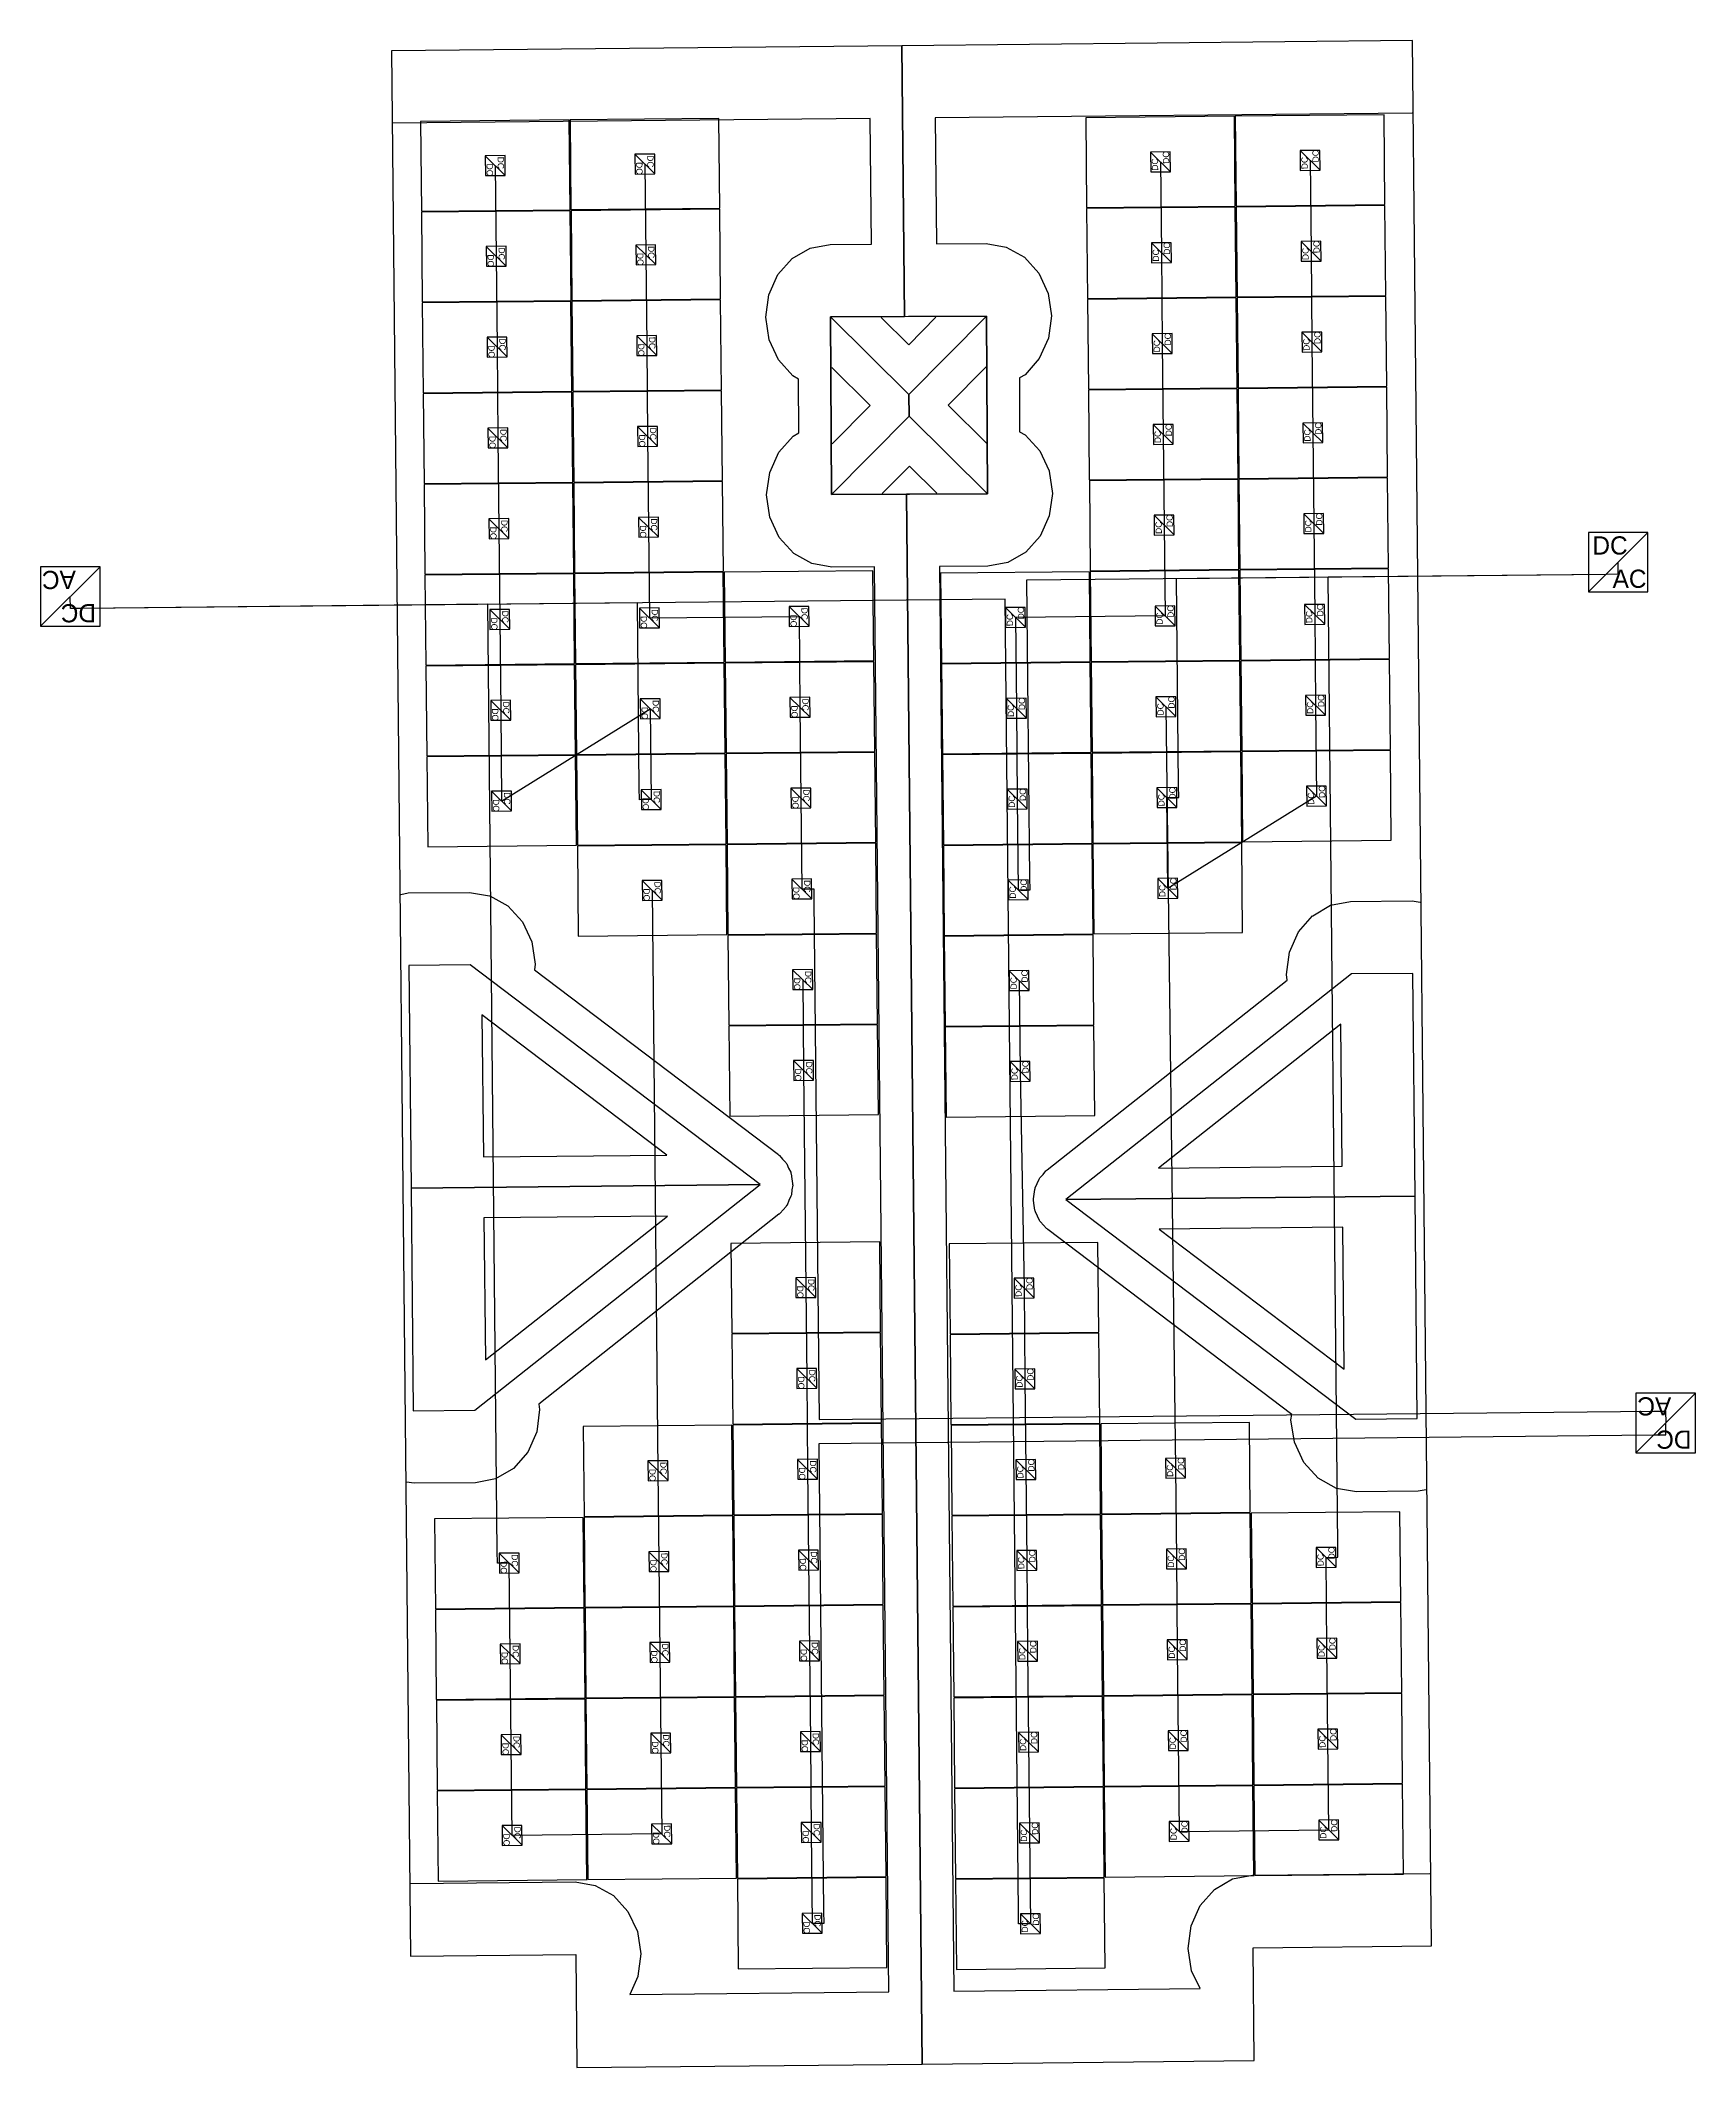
# Model space of a CAD drawing. Header units: feet. Extents: x -28.8 to 39.7, y -46.3 to 37.6.
import ezdxf

# ---------------------------------------------------------------- set-up
doc = ezdxf.new("R2010")
doc.units = ezdxf.units.FT
for name, color, linetype in [('Buildings', 7, 'CONTINUOUS'), ('Connections', 7, 'CONTINUOUS'), ('Inverters', 7, 'CONTINUOUS'), ('Modules', 7, 'CONTINUOUS'), ('Setbacks', 7, 'CONTINUOUS'), ('Strings', 7, 'CONTINUOUS')]:
    doc.layers.add(name, color=color, linetype=linetype)

msp = doc.modelspace()

# ---------------------------------------------------------------- texts
at = {"layer": 'Inverters'}
for s, p in [('DC', (35.417, 16.334)), ('AC', (36.253, 14.956))]:
    msp.add_text(s, height=0.7546, dxfattribs=at).set_placement(p)
for s, p in [('AC', (-27.345, 15.661)), ('DC', (-26.509, 14.283)), ('AC', (38.68, -18.55)), ('DC', (39.517, -19.928))]:
    msp.add_text(s, height=0.7546, rotation=-180, dxfattribs=at).set_placement(p)
at = {"layer": 'Modules'}
for rotation, p in [(-89.42412, (-9.892, 32.801)), (-89.42412, (-3.7, 32.863)), (90.57588, (17.904, 32.51)), (90.57588, (23.638, 32.289)), (90.57588, (24.095, 32.572)), (-89.42412, (-10.348, 32.517)), (-89.42412, (-4.157, 32.579)), (90.57588, (17.447, 32.227)), (-89.42412, (-10.31, 28.759)), (-89.42412, (-9.854, 29.043)), (-89.42412, (-4.119, 28.821)), (-89.42412, (-3.663, 29.105)), (90.57588, (17.485, 28.465)), (90.57588, (17.941, 28.749)), (90.57588, (23.676, 28.527)), (90.57588, (24.133, 28.811)), (-89.42412, (-9.819, 25.285)), (-89.42412, (-3.625, 25.347)), (90.57588, (17.523, 24.707)), (90.57588, (17.979, 24.99)), (90.57588, (23.714, 24.769)), (90.57588, (24.171, 25.052)), (-89.42412, (-10.275, 25.001)), (-89.42412, (-4.081, 25.063)), (-89.42412, (-10.237, 21.243)), (-89.42412, (-9.781, 21.526)), (-89.42412, (-4.043, 21.305)), (-89.42412, (-3.587, 21.589)), (90.57588, (17.561, 20.949)), (90.57588, (18.017, 21.232)), (90.57588, (23.752, 21.011)), (90.57588, (24.208, 21.294)), (-89.42412, (-9.743, 17.768)), (-89.42412, (-3.549, 17.83)), (90.57588, (17.599, 17.191)), (90.57588, (18.055, 17.474)), (90.57588, (23.79, 17.253)), (90.57588, (24.246, 17.536)), (-89.42412, (-10.199, 17.485)), (-89.42412, (-4.005, 17.547)), (90.57588, (24.284, 13.778)), (-89.42412, (-10.162, 13.727)), (-89.42412, (-9.705, 14.01)), (-89.42412, (-3.97, 13.789)), (-89.42412, (-3.514, 14.072)), (-89.42412, (2.224, 13.851)), (-89.42412, (2.68, 14.134)), (90.57588, (11.445, 13.37)), (90.57588, (11.902, 13.654)), (90.57588, (17.637, 13.433)), (90.57588, (18.093, 13.716)), (90.57588, (23.828, 13.495)), (-89.42412, (-9.667, 10.248)), (-89.42412, (-3.476, 10.31)), (-89.42412, (2.718, 10.373)), (90.57588, (11.483, 9.612)), (90.57588, (11.94, 9.896)), (90.57588, (17.674, 9.674)), (90.57588, (18.131, 9.958)), (90.57588, (23.866, 9.737)), (90.57588, (24.322, 10.02)), (-89.42412, (-10.124, 9.965)), (-89.42412, (-3.932, 10.027)), (-89.42412, (2.262, 10.089)), (90.57588, (24.36, 6.258)), (-89.42412, (-10.086, 6.207)), (-89.42412, (-9.629, 6.49)), (-89.42412, (-3.895, 6.269)), (-89.42412, (-3.438, 6.552)), (-89.42412, (2.3, 6.331)), (-89.42412, (2.756, 6.614)), (90.57588, (11.521, 5.851)), (90.57588, (11.978, 6.134)), (90.57588, (17.712, 5.913)), (90.57588, (18.169, 6.196)), (90.57588, (23.904, 5.975)), (-89.42412, (-3.4, 2.794)), (-89.42412, (2.337, 2.573)), (-89.42412, (2.794, 2.856)), (90.57588, (11.559, 2.092)), (90.57588, (12.015, 2.376)), (90.57588, (17.75, 2.155)), (90.57588, (18.207, 2.438)), (-89.42412, (-3.857, 2.511)), (-89.42412, (2.372, -1.185)), (-89.42412, (2.829, -0.902)), (90.57588, (11.597, -1.666)), (90.57588, (12.053, -1.382)), (-89.42412, (2.41, -4.943)), (-89.42412, (2.867, -4.66)), (90.57588, (11.635, -5.424)), (90.57588, (12.091, -5.14)), (-89.42412, (2.501, -13.935)), (-89.42412, (2.957, -13.652)), (90.57588, (11.801, -14.394)), (90.57588, (12.257, -14.11)), (-89.42412, (2.995, -17.41)), (90.57588, (12.292, -17.868)), (-89.42412, (2.539, -17.693)), (90.57588, (11.836, -18.152)), (-89.42412, (-3.615, -21.517)), (-89.42412, (-3.158, -21.234)), (-89.42412, (2.577, -21.451)), (-89.42412, (3.033, -21.168)), (90.57588, (11.874, -21.91)), (90.57588, (12.33, -21.626)), (90.57588, (18.068, -21.848)), (90.57588, (18.524, -21.564)), (-89.42412, (-9.312, -25.054)), (-89.42412, (-3.12, -24.992)), (-89.42412, (3.071, -24.93)), (90.57588, (12.368, -25.385)), (90.57588, (18.106, -25.606)), (90.57588, (18.562, -25.322)), (90.57588, (24.297, -25.544)), (90.57588, (24.754, -25.26)), (-89.42412, (-9.768, -25.337)), (-89.42412, (-3.577, -25.275)), (-89.42412, (2.614, -25.213)), (90.57588, (11.912, -25.668)), (-89.42412, (-9.73, -29.095)), (-89.42412, (-9.274, -28.812)), (-89.42412, (-3.539, -29.033)), (-89.42412, (-3.082, -28.75)), (-89.42412, (2.652, -28.971)), (-89.42412, (3.109, -28.688)), (90.57588, (11.95, -29.43)), (90.57588, (12.406, -29.146)), (90.57588, (18.141, -29.368)), (90.57588, (18.597, -29.084)), (90.57588, (24.335, -29.306)), (90.57588, (24.791, -29.022)), (-89.42412, (-9.236, -32.57)), (-89.42412, (-3.045, -32.508)), (-89.42412, (3.147, -32.446)), (90.57588, (11.987, -33.192)), (90.57588, (12.444, -32.908)), (90.57588, (18.179, -33.126)), (90.57588, (18.635, -32.842)), (90.57588, (24.373, -33.064)), (90.57588, (24.829, -32.78)), (-89.42412, (-9.692, -32.854)), (-89.42412, (-3.501, -32.792)), (-89.42412, (2.69, -32.729)), (90.57588, (24.867, -36.542)), (-89.42412, (-9.654, -36.612)), (-89.42412, (-9.198, -36.328)), (-89.42412, (-3.463, -36.55)), (-89.42412, (-3.007, -36.266)), (-89.42412, (2.728, -36.488)), (-89.42412, (3.185, -36.204)), (90.57588, (12.025, -36.95)), (90.57588, (12.482, -36.666)), (90.57588, (18.217, -36.888)), (90.57588, (18.673, -36.604)), (90.57588, (24.411, -36.826)), (-89.42412, (2.766, -40.246)), (-89.42412, (3.222, -39.962)), (90.57588, (12.063, -40.708)), (90.57588, (12.52, -40.424))]:
    msp.add_text('DC', height=0.2625, rotation=rotation, dxfattribs=at).set_placement(p)

# ---------------------------------------------------------------- linework, layer by layer
at = {"layer": 'Buildings', "color": 252}
for p, q in [((6.84, 37.401), (-14.286, 37.189)), ((-14.286, 37.189), (-13.493, -41.69)), ((27.965, 37.613), (6.84, 37.401)), ((6.952, 26.185), (6.84, 37.401)), ((6.84, 37.401), (6.952, 26.185)), ((28.758, -41.265), (27.965, 37.613)), ((10.345, 26.202), (3.892, 26.169)), ((3.892, 26.169), (6.952, 26.185)), ((3.929, 18.82), (3.892, 26.169)), ((3.892, 26.169), (7.134, 22.959)), ((3.892, 26.169), (3.929, 18.82)), ((7.134, 22.959), (3.892, 26.169)), ((6.952, 26.185), (10.345, 26.202)), ((10.345, 26.202), (7.134, 22.959)), ((7.134, 22.959), (10.345, 26.202)), ((10.382, 18.853), (10.345, 26.202)), ((10.345, 26.202), (10.382, 18.853)), ((7.134, 22.959), (7.139, 22.063)), ((7.139, 22.063), (7.134, 22.959)), ((7.139, 22.063), (3.929, 18.82)), ((3.929, 18.82), (7.139, 22.063)), ((10.382, 18.853), (7.139, 22.063)), ((7.139, 22.063), (10.382, 18.853)), ((3.929, 18.82), (10.382, 18.853)), ((7.026, 18.836), (3.929, 18.82)), ((10.382, 18.853), (7.026, 18.836)), ((7.679, -46.153), (7.026, 18.836)), ((7.026, 18.836), (7.679, -46.153)), ((-11.021, -0.652), (-13.564, -0.677)), ((-13.564, -0.677), (-13.472, -9.894)), ((0.977, -9.749), (-11.021, -0.652)), ((25.442, -1.029), (13.63, -10.365)), ((27.986, -1.003), (25.442, -1.029)), ((28.078, -10.22), (27.986, -1.003)), ((-13.472, -9.894), (0.977, -9.749)), ((0.977, -9.749), (-13.472, -9.894)), ((-13.472, -9.894), (-13.379, -19.111)), ((-10.836, -19.085), (0.977, -9.749)), ((28.078, -10.22), (13.63, -10.365)), ((13.63, -10.365), (28.078, -10.22)), ((13.63, -10.365), (25.628, -19.462)), ((28.171, -19.436), (28.078, -10.22)), ((-13.379, -19.111), (-10.836, -19.085)), ((25.628, -19.462), (28.171, -19.436)), ((-13.493, -41.69), (-6.652, -41.621)), ((-6.652, -41.621), (-6.605, -46.296)), ((21.376, -41.339), (28.758, -41.265)), ((21.423, -46.014), (21.376, -41.339)), ((7.679, -46.153), (21.423, -46.014)), ((-6.605, -46.296), (7.679, -46.153))]:
    msp.add_line(p, q, dxfattribs=at)
at = {"layer": 'Connections', "color": 91}
for p, q in [((36.488, 15.53), (36.483, 16.022)), ((36.488, 15.53), (36.483, 16.022)), ((36.488, 15.53), (36.483, 16.022)), ((12.017, 15.284), (35.996, 15.525)), ((12.141, 2.951), (12.017, 15.284)), ((18.208, 15.346), (35.996, 15.525)), ((18.294, 6.772), (18.208, 15.346)), ((24.476, 15.409), (35.996, 15.525)), ((24.879, -24.685), (24.476, 15.409)), ((35.996, 15.525), (36.488, 15.53)), ((35.996, 15.525), (36.488, 15.53)), ((35.996, 15.525), (36.488, 15.53)), ((-27.57, 14.102), (-27.575, 14.594)), ((-27.57, 14.102), (-27.575, 14.594)), ((-27.57, 14.102), (-27.575, 14.594)), ((11.115, 14.491), (-27.078, 14.107)), ((-4.107, 14.338), (-27.078, 14.107)), ((-10.297, 14.276), (-27.078, 14.107)), ((-9.903, -24.929), (-10.297, 14.276)), ((-4.03, 6.678), (-4.107, 14.338)), ((11.661, -39.859), (11.115, 14.491)), ((-27.078, 14.107), (-27.57, 14.102)), ((-27.078, 14.107), (-27.57, 14.102)), ((-27.078, 14.107), (-27.57, 14.102)), ((18.299, 6.279), (18.294, 6.772)), ((-4.025, 6.186), (-4.03, 6.678)), ((-3.533, 6.191), (-4.025, 6.186)), ((17.807, 6.275), (18.299, 6.279)), ((12.146, 2.459), (12.141, 2.951)), ((2.699, 2.494), (3.191, 2.499)), ((3.191, 2.499), (3.196, 2.007)), ((3.196, 2.007), (3.412, -19.476)), ((11.654, 2.454), (12.146, 2.459)), ((3.412, -19.476), (37.953, -19.129)), ((37.953, -19.129), (38.446, -19.124)), ((38.446, -19.124), (38.45, -19.616)), ((3.42, -20.46), (37.963, -20.113)), ((37.963, -20.113), (38.455, -20.108)), ((38.455, -20.108), (38.45, -19.616)), ((3.615, -39.827), (3.42, -20.46)), ((-9.898, -25.421), (-9.903, -24.929)), ((24.884, -25.177), (24.879, -24.685)), ((-9.406, -25.416), (-9.898, -25.421)), ((24.392, -25.182), (24.884, -25.177)), ((3.62, -40.319), (3.615, -39.827)), ((11.666, -40.351), (11.661, -39.859)), ((3.128, -40.324), (3.62, -40.319)), ((12.158, -40.346), (11.666, -40.351))]:
    msp.add_line(p, q, dxfattribs=at)
at = {"layer": 'Inverters'}
for p, q in [((37.713, 17.253), (35.253, 17.253)), ((35.253, 17.253), (35.253, 14.792)), ((35.253, 14.792), (37.713, 17.253)), ((37.713, 14.792), (37.713, 17.253)), ((-26.345, 15.825), (-28.805, 15.825)), ((-28.805, 15.825), (-28.805, 13.364)), ((-26.345, 15.825), (-28.805, 13.364)), ((-26.345, 13.364), (-26.345, 15.825)), ((35.253, 14.792), (37.713, 14.792)), ((-28.805, 13.364), (-26.345, 13.364)), ((39.681, -18.386), (37.22, -18.386)), ((37.22, -18.386), (37.22, -20.846)), ((39.681, -18.386), (37.22, -20.846)), ((39.681, -20.846), (39.681, -18.386)), ((37.22, -20.846), (39.681, -20.846))]:
    msp.add_line(p, q, dxfattribs=at)
at = {"layer": 'Modules', "color": 254}
for p, q in [((20.6, 34.478), (14.446, 34.416)), ((14.446, 34.416), (14.483, 30.699)), ((20.638, 30.761), (20.6, 34.478)), ((26.792, 34.54), (20.637, 34.478)), ((20.637, 34.478), (20.675, 30.761)), ((26.829, 30.823), (26.792, 34.54)), ((-6.928, 34.328), (-13.082, 34.267)), ((-13.082, 34.267), (-13.045, 30.55)), ((-6.891, 30.611), (-6.928, 34.328)), ((-0.737, 34.39), (-6.891, 34.329)), ((-6.891, 34.329), (-6.854, 30.612)), ((-0.699, 30.673), (-0.737, 34.39)), ((-9.58, 32.853), (-10.401, 32.845)), ((-10.401, 32.845), (-10.392, 32.025)), ((-10.401, 32.845), (-9.572, 32.033)), ((-9.572, 32.033), (-9.58, 32.853)), ((-3.389, 32.915), (-4.209, 32.907)), ((-4.209, 32.907), (-4.201, 32.087)), ((-4.209, 32.907), (-3.381, 32.095)), ((-3.381, 32.095), (-3.389, 32.915)), ((17.948, 33.003), (17.128, 32.995)), ((17.128, 32.995), (17.136, 32.175)), ((17.956, 32.183), (17.128, 32.995)), ((17.956, 32.183), (17.948, 33.003)), ((24.139, 33.065), (23.319, 33.057)), ((23.319, 33.057), (23.327, 32.237)), ((24.147, 32.245), (23.319, 33.057)), ((24.147, 32.245), (24.139, 33.065)), ((-10.392, 32.025), (-9.572, 32.033)), ((-4.201, 32.087), (-3.381, 32.095)), ((17.136, 32.175), (17.956, 32.183)), ((23.327, 32.237), (24.147, 32.245)), ((-13.045, 30.55), (-6.891, 30.611)), ((-6.89, 30.57), (-13.044, 30.508)), ((-13.044, 30.508), (-13.007, 26.791)), ((-6.853, 26.853), (-6.89, 30.57)), ((-6.854, 30.612), (-0.699, 30.673)), ((-0.699, 30.632), (-6.853, 30.57)), ((-6.853, 30.57), (-6.816, 26.853)), ((-0.661, 26.915), (-0.699, 30.632)), ((14.483, 30.699), (20.638, 30.761)), ((20.638, 30.716), (14.484, 30.655)), ((14.484, 30.655), (14.521, 26.937)), ((20.676, 26.999), (20.638, 30.716)), ((20.675, 30.761), (26.829, 30.823)), ((26.829, 30.778), (20.675, 30.717)), ((20.675, 30.717), (20.713, 27)), ((26.867, 27.061), (26.829, 30.778)), ((-9.543, 29.095), (-10.363, 29.087)), ((-10.363, 29.087), (-10.355, 28.267)), ((-10.363, 29.087), (-9.534, 28.275)), ((-9.534, 28.275), (-9.543, 29.095)), ((-3.351, 29.157), (-4.172, 29.149)), ((-4.172, 29.149), (-4.163, 28.329)), ((-4.172, 29.149), (-3.343, 28.337)), ((-3.343, 28.337), (-3.351, 29.157)), ((17.986, 29.241), (17.166, 29.233)), ((17.166, 29.233), (17.174, 28.413)), ((17.994, 28.421), (17.166, 29.233)), ((17.994, 28.421), (17.986, 29.241)), ((24.177, 29.303), (23.357, 29.295)), ((23.357, 29.295), (23.365, 28.475)), ((24.185, 28.483), (23.357, 29.295)), ((24.185, 28.483), (24.177, 29.303)), ((-10.355, 28.267), (-9.534, 28.275)), ((-4.163, 28.329), (-3.343, 28.337)), ((17.174, 28.413), (17.994, 28.421)), ((23.365, 28.475), (24.185, 28.483)), ((-13.007, 26.791), (-6.853, 26.853)), ((-6.816, 26.853), (-0.661, 26.915)), ((-0.661, 26.874), (-6.815, 26.812)), ((-0.624, 23.157), (-0.661, 26.874)), ((14.521, 26.937), (20.676, 26.999)), ((20.676, 26.958), (14.522, 26.896)), ((14.522, 26.896), (14.559, 23.179)), ((20.714, 23.241), (20.676, 26.958)), ((20.713, 27), (26.867, 27.061)), ((26.867, 27.02), (20.713, 26.958)), ((20.713, 26.958), (20.75, 23.241)), ((26.905, 23.303), (26.867, 27.02)), ((-6.855, 26.812), (-13.009, 26.75)), ((-13.009, 26.75), (-12.972, 23.033)), ((-6.818, 23.095), (-6.855, 26.812)), ((-6.815, 26.812), (-6.778, 23.095)), ((-9.508, 25.337), (-10.328, 25.329)), ((-10.328, 25.329), (-10.32, 24.509)), ((-10.328, 25.329), (-9.499, 24.517)), ((-9.499, 24.517), (-9.508, 25.337)), ((-3.313, 25.399), (-4.134, 25.391)), ((-4.134, 25.391), (-4.125, 24.571)), ((-4.134, 25.391), (-3.305, 24.579)), ((-3.305, 24.579), (-3.313, 25.399)), ((18.024, 25.483), (17.203, 25.475)), ((17.203, 25.475), (17.212, 24.655)), ((18.032, 24.663), (17.203, 25.475)), ((18.032, 24.663), (18.024, 25.483)), ((24.215, 25.545), (23.395, 25.537)), ((23.395, 25.537), (23.403, 24.717)), ((24.223, 24.725), (23.395, 25.537)), ((24.223, 24.725), (24.215, 25.545)), ((-10.32, 24.509), (-9.499, 24.517)), ((-4.125, 24.571), (-3.305, 24.579)), ((17.212, 24.655), (18.032, 24.663)), ((23.403, 24.717), (24.223, 24.725)), ((-12.972, 23.033), (-6.818, 23.095)), ((-6.817, 23.054), (-12.972, 22.992)), ((-12.972, 22.992), (-12.934, 19.275)), ((-6.78, 19.337), (-6.817, 23.054)), ((-6.778, 23.095), (-0.624, 23.157)), ((-0.623, 23.116), (-6.777, 23.054)), ((-6.777, 23.054), (-6.74, 19.337)), ((-0.586, 19.399), (-0.623, 23.116)), ((14.559, 23.179), (20.714, 23.241)), ((20.714, 23.2), (14.56, 23.138)), ((14.56, 23.138), (14.597, 19.421)), ((20.751, 19.483), (20.714, 23.2)), ((20.75, 23.241), (26.905, 23.303)), ((26.905, 23.262), (20.751, 23.2)), ((20.751, 23.2), (20.788, 19.483)), ((26.943, 19.545), (26.905, 23.262)), ((-9.47, 21.579), (-10.29, 21.571)), ((-10.29, 21.571), (-10.282, 20.75)), ((-10.29, 21.571), (-9.461, 20.759)), ((-9.461, 20.759), (-9.47, 21.579)), ((-3.276, 21.641), (-4.096, 21.633)), ((-4.096, 21.633), (-4.087, 20.812)), ((-4.096, 21.633), (-3.267, 20.821)), ((-3.267, 20.821), (-3.276, 21.641)), ((18.062, 21.725), (17.241, 21.717)), ((17.241, 21.717), (17.25, 20.896)), ((18.07, 20.905), (17.241, 21.717)), ((18.07, 20.905), (18.062, 21.725)), ((24.253, 21.787), (23.433, 21.779)), ((23.433, 21.779), (23.441, 20.959)), ((24.261, 20.967), (23.433, 21.779)), ((24.261, 20.967), (24.253, 21.787)), ((-10.282, 20.75), (-9.461, 20.759)), ((-4.087, 20.812), (-3.267, 20.821)), ((17.25, 20.896), (18.07, 20.905)), ((23.441, 20.959), (24.261, 20.967)), ((-12.934, 19.275), (-6.78, 19.337)), ((-6.74, 19.337), (-0.586, 19.399)), ((-0.585, 19.358), (-6.739, 19.296)), ((-0.548, 15.641), (-0.585, 19.358)), ((14.597, 19.421), (20.751, 19.483)), ((20.752, 19.442), (14.598, 19.38)), ((14.598, 19.38), (14.635, 15.663)), ((20.789, 15.725), (20.752, 19.442)), ((20.788, 19.483), (26.943, 19.545)), ((26.943, 19.504), (20.789, 19.442)), ((20.789, 19.442), (20.826, 15.725)), ((26.981, 15.787), (26.943, 19.504)), ((-6.779, 19.296), (-12.934, 19.234)), ((-12.934, 19.234), (-12.896, 15.517)), ((-6.742, 15.579), (-6.779, 19.296)), ((-6.739, 19.296), (-6.702, 15.579)), ((-9.432, 17.821), (-10.252, 17.812)), ((-10.252, 17.812), (-10.244, 16.992)), ((-10.252, 17.812), (-9.424, 17)), ((-9.424, 17), (-9.432, 17.821)), ((-3.238, 17.883), (-4.058, 17.875)), ((-4.058, 17.875), (-4.05, 17.054)), ((-4.058, 17.875), (-3.229, 17.063)), ((-3.229, 17.063), (-3.238, 17.883)), ((18.099, 17.967), (17.279, 17.959)), ((17.279, 17.959), (17.287, 17.138)), ((18.108, 17.147), (17.279, 17.959)), ((18.108, 17.147), (18.099, 17.967)), ((24.291, 18.029), (23.47, 18.021)), ((23.47, 18.021), (23.479, 17.2)), ((24.299, 17.209), (23.47, 18.021)), ((24.299, 17.209), (24.291, 18.029)), ((-10.244, 16.992), (-9.424, 17)), ((-4.05, 17.054), (-3.229, 17.063)), ((17.287, 17.138), (18.108, 17.147)), ((23.479, 17.2), (24.299, 17.209)), ((-12.896, 15.517), (-6.742, 15.579)), ((-6.741, 15.538), (-12.896, 15.476)), ((-12.896, 15.476), (-12.858, 11.759)), ((-6.704, 11.821), (-6.741, 15.538)), ((-0.55, 15.6), (-6.704, 15.538)), ((-6.704, 15.538), (-6.667, 11.821)), ((-6.702, 15.579), (-0.548, 15.641)), ((-0.513, 11.883), (-0.55, 15.6)), ((5.644, 15.662), (-0.51, 15.6)), ((-0.51, 15.6), (-0.473, 11.883)), ((5.681, 11.945), (5.644, 15.662)), ((14.599, 15.622), (8.444, 15.56)), ((8.444, 15.56), (8.482, 11.843)), ((14.636, 11.905), (14.599, 15.622)), ((14.635, 15.663), (20.789, 15.725)), ((20.79, 15.684), (14.635, 15.622)), ((14.635, 15.622), (14.673, 11.905)), ((20.827, 11.967), (20.79, 15.684)), ((20.826, 15.725), (26.981, 15.787)), ((26.981, 15.746), (20.827, 15.684)), ((20.827, 15.684), (20.864, 11.967)), ((27.018, 12.029), (26.981, 15.746)), ((24.329, 14.271), (23.508, 14.262)), ((24.337, 13.451), (24.329, 14.271)), ((-9.394, 14.063), (-10.214, 14.054)), ((-10.214, 14.054), (-10.206, 13.234)), ((-10.214, 14.054), (-9.386, 13.242)), ((-9.386, 13.242), (-9.394, 14.063)), ((-3.203, 14.125), (-4.023, 14.116)), ((-4.023, 14.116), (-4.015, 13.296)), ((-4.023, 14.116), (-3.194, 13.304)), ((-3.194, 13.304), (-3.203, 14.125)), ((2.991, 14.187), (2.171, 14.178)), ((2.171, 14.178), (2.18, 13.358)), ((2.171, 14.178), (3, 13.367)), ((3, 13.367), (2.991, 14.187)), ((11.946, 14.147), (11.126, 14.138)), ((11.126, 14.138), (11.134, 13.318)), ((11.954, 13.326), (11.126, 14.138)), ((11.954, 13.326), (11.946, 14.147)), ((18.137, 14.209), (17.317, 14.2)), ((17.317, 14.2), (17.325, 13.38)), ((18.146, 13.388), (17.317, 14.2)), ((18.146, 13.388), (18.137, 14.209)), ((23.508, 14.262), (23.517, 13.442)), ((24.337, 13.451), (23.508, 14.262)), ((23.517, 13.442), (24.337, 13.451)), ((-10.206, 13.234), (-9.386, 13.242)), ((-4.015, 13.296), (-3.194, 13.304)), ((2.18, 13.358), (3, 13.367)), ((11.134, 13.318), (11.954, 13.326)), ((17.325, 13.38), (18.146, 13.388)), ((-12.858, 11.759), (-6.704, 11.821)), ((-6.704, 11.776), (-12.858, 11.714)), ((-6.666, 8.059), (-6.704, 11.776)), ((-6.667, 11.821), (-0.513, 11.883)), ((-0.512, 11.838), (-6.667, 11.776)), ((-6.667, 11.776), (-6.629, 8.059)), ((-0.475, 8.121), (-0.512, 11.838)), ((-0.473, 11.883), (5.681, 11.945)), ((5.682, 11.9), (-0.472, 11.838)), ((-0.472, 11.838), (-0.435, 8.121)), ((5.719, 8.183), (5.682, 11.9)), ((8.482, 11.843), (14.636, 11.905)), ((14.636, 11.864), (8.482, 11.802)), ((8.482, 11.802), (8.519, 8.085)), ((14.674, 8.147), (14.636, 11.864)), ((14.673, 11.905), (20.827, 11.967)), ((20.828, 11.926), (14.673, 11.864)), ((14.673, 11.864), (14.711, 8.147)), ((20.865, 8.209), (20.828, 11.926)), ((20.864, 11.967), (27.018, 12.029)), ((27.019, 11.988), (20.865, 11.926)), ((20.865, 11.926), (20.902, 8.209)), ((27.056, 8.271), (27.019, 11.988)), ((-12.858, 11.714), (-12.82, 7.997)), ((-9.356, 10.301), (-10.176, 10.293)), ((-10.176, 10.293), (-10.168, 9.472)), ((-10.176, 10.293), (-9.348, 9.481)), ((-9.348, 9.481), (-9.356, 10.301)), ((-3.165, 10.363), (-3.985, 10.355)), ((-3.985, 10.355), (-3.977, 9.534)), ((-3.985, 10.355), (-3.157, 9.543)), ((-3.157, 9.543), (-3.165, 10.363)), ((3.029, 10.425), (2.209, 10.417)), ((2.209, 10.417), (2.217, 9.597)), ((2.209, 10.417), (3.038, 9.605)), ((3.038, 9.605), (3.029, 10.425)), ((11.984, 10.388), (11.164, 10.38)), ((11.164, 10.38), (11.172, 9.56)), ((11.992, 9.568), (11.164, 10.38)), ((11.992, 9.568), (11.984, 10.388)), ((18.175, 10.45), (17.355, 10.442)), ((17.355, 10.442), (17.363, 9.622)), ((18.183, 9.63), (17.355, 10.442)), ((18.183, 9.63), (18.175, 10.45)), ((24.366, 10.513), (23.546, 10.504)), ((23.546, 10.504), (23.555, 9.684)), ((24.375, 9.692), (23.546, 10.504)), ((24.375, 9.692), (24.366, 10.513)), ((-10.168, 9.472), (-9.348, 9.481)), ((-3.977, 9.534), (-3.157, 9.543)), ((2.217, 9.597), (3.038, 9.605)), ((11.172, 9.56), (11.992, 9.568)), ((17.363, 9.622), (18.183, 9.63)), ((23.555, 9.684), (24.375, 9.692)), ((-12.82, 7.997), (-6.666, 8.059)), ((-6.666, 8.018), (-12.82, 7.956)), ((-12.82, 7.956), (-12.783, 4.239)), ((-6.628, 4.301), (-6.666, 8.018)), ((-6.629, 8.059), (-0.475, 8.121)), ((-0.474, 8.08), (-6.629, 8.018)), ((-6.629, 8.018), (-6.591, 4.301)), ((-0.437, 4.363), (-0.474, 8.08)), ((-0.435, 8.121), (5.719, 8.183)), ((5.72, 8.142), (-0.435, 8.08)), ((-0.435, 8.08), (-0.397, 4.363)), ((5.757, 4.425), (5.72, 8.142)), ((8.519, 8.085), (14.674, 8.147)), ((14.674, 8.102), (8.52, 8.04)), ((8.52, 8.04), (8.557, 4.323)), ((14.712, 4.385), (14.674, 8.102)), ((14.711, 8.147), (20.865, 8.209)), ((20.866, 8.164), (14.711, 8.102)), ((14.711, 8.102), (14.749, 4.385)), ((20.903, 4.447), (20.866, 8.164)), ((20.902, 8.209), (27.056, 8.271)), ((27.057, 8.226), (20.903, 8.164)), ((20.903, 8.164), (20.94, 4.447)), ((27.094, 4.509), (27.057, 8.226)), ((24.404, 6.751), (23.584, 6.743)), ((23.584, 6.743), (23.592, 5.922)), ((24.413, 5.931), (23.584, 6.743)), ((24.413, 5.931), (24.404, 6.751)), ((-9.318, 6.543), (-10.138, 6.534)), ((-10.138, 6.534), (-10.13, 5.714)), ((-10.138, 6.534), (-9.31, 5.722)), ((-9.31, 5.722), (-9.318, 6.543)), ((-3.127, 6.605), (-3.947, 6.596)), ((-3.947, 6.596), (-3.939, 5.776)), ((-3.947, 6.596), (-3.119, 5.785)), ((-3.119, 5.785), (-3.127, 6.605)), ((3.067, 6.667), (2.247, 6.659)), ((2.247, 6.659), (2.255, 5.838)), ((2.247, 6.659), (3.076, 5.847)), ((3.076, 5.847), (3.067, 6.667)), ((12.022, 6.627), (11.202, 6.618)), ((11.202, 6.618), (11.21, 5.798)), ((12.03, 5.806), (11.202, 6.618)), ((12.03, 5.806), (12.022, 6.627)), ((18.213, 6.689), (17.393, 6.68)), ((17.393, 6.68), (17.401, 5.86)), ((18.221, 5.869), (17.393, 6.68)), ((18.221, 5.869), (18.213, 6.689)), ((23.592, 5.922), (24.413, 5.931)), ((-10.13, 5.714), (-9.31, 5.722)), ((-3.939, 5.776), (-3.119, 5.785)), ((2.255, 5.838), (3.076, 5.847)), ((11.21, 5.798), (12.03, 5.806)), ((17.401, 5.86), (18.221, 5.869)), ((-12.783, 4.239), (-6.628, 4.301)), ((-6.591, 4.301), (-0.437, 4.363)), ((-0.436, 4.322), (-6.591, 4.26)), ((-6.591, 4.26), (-6.553, 0.543)), ((-0.399, 0.605), (-0.436, 4.322)), ((-0.397, 4.363), (5.757, 4.425)), ((5.758, 4.384), (-0.397, 4.322)), ((-0.397, 4.322), (-0.359, 0.605)), ((5.795, 0.667), (5.758, 4.384)), ((8.557, 4.323), (14.712, 4.385)), ((14.712, 4.344), (8.558, 4.282)), ((8.558, 4.282), (8.595, 0.565)), ((14.75, 0.627), (14.712, 4.344)), ((14.749, 4.385), (20.903, 4.447)), ((20.904, 4.406), (14.749, 4.344)), ((14.749, 4.344), (14.787, 0.627)), ((20.941, 0.689), (20.904, 4.406)), ((20.94, 4.447), (27.094, 4.509)), ((-3.089, 2.847), (-3.909, 2.838)), ((-3.909, 2.838), (-3.901, 2.018)), ((-3.909, 2.838), (-3.081, 2.026)), ((-3.081, 2.026), (-3.089, 2.847)), ((3.105, 2.909), (2.285, 2.9)), ((2.285, 2.9), (2.293, 2.08)), ((2.285, 2.9), (3.113, 2.089)), ((3.113, 2.089), (3.105, 2.909)), ((12.06, 2.868), (11.24, 2.86)), ((11.24, 2.86), (11.248, 2.04)), ((12.068, 2.048), (11.24, 2.86)), ((12.068, 2.048), (12.06, 2.868)), ((18.251, 2.931), (17.431, 2.922)), ((17.431, 2.922), (17.439, 2.102)), ((18.259, 2.11), (17.431, 2.922)), ((18.259, 2.11), (18.251, 2.931)), ((-3.901, 2.018), (-3.081, 2.026)), ((2.293, 2.08), (3.113, 2.089)), ((11.248, 2.04), (12.068, 2.048)), ((17.439, 2.102), (18.259, 2.11)), ((-6.553, 0.543), (-0.399, 0.605)), ((5.793, 0.626), (-0.362, 0.564)), ((-0.362, 0.564), (-0.324, -3.153)), ((-0.359, 0.605), (5.795, 0.667)), ((5.83, -3.091), (5.793, 0.626)), ((8.595, 0.565), (14.75, 0.627)), ((14.75, 0.586), (8.596, 0.524)), ((8.596, 0.524), (8.633, -3.193)), ((14.788, -3.131), (14.75, 0.586)), ((14.787, 0.627), (20.941, 0.689)), ((3.14, -0.849), (2.32, -0.858)), ((2.32, -0.858), (2.328, -1.678)), ((2.32, -0.858), (3.148, -1.67)), ((2.328, -1.678), (3.148, -1.67)), ((3.148, -1.67), (3.14, -0.849)), ((12.098, -0.89), (11.277, -0.898)), ((11.277, -0.898), (11.286, -1.718)), ((12.106, -1.71), (11.277, -0.898)), ((12.106, -1.71), (12.098, -0.89)), ((11.286, -1.718), (12.106, -1.71)), ((-0.324, -3.153), (5.83, -3.091)), ((5.831, -3.132), (-0.324, -3.194)), ((-0.324, -3.194), (-0.286, -6.911)), ((5.868, -6.849), (5.831, -3.132)), ((8.633, -3.193), (14.788, -3.131)), ((14.788, -3.173), (8.634, -3.234)), ((8.634, -3.234), (8.671, -6.951)), ((14.825, -6.89), (14.788, -3.173)), ((3.178, -4.608), (2.358, -4.616)), ((2.358, -4.616), (2.366, -5.436)), ((2.358, -4.616), (3.186, -5.428)), ((3.186, -5.428), (3.178, -4.608)), ((12.136, -4.648), (11.315, -4.656)), ((11.315, -4.656), (11.324, -5.476)), ((12.144, -5.468), (11.315, -4.656)), ((12.144, -5.468), (12.136, -4.648)), ((2.366, -5.436), (3.186, -5.428)), ((11.324, -5.476), (12.144, -5.468)), ((-0.286, -6.911), (5.868, -6.849)), ((8.671, -6.951), (14.825, -6.89)), ((5.921, -12.124), (-0.233, -12.186)), ((-0.233, -12.186), (-0.196, -15.903)), ((5.958, -15.841), (5.921, -12.124)), ((14.954, -12.142), (8.8, -12.204)), ((8.8, -12.204), (8.837, -15.921)), ((14.992, -15.859), (14.954, -12.142)), ((3.268, -13.599), (2.448, -13.608)), ((2.448, -13.608), (2.456, -14.428)), ((2.448, -13.608), (3.277, -14.42)), ((3.277, -14.42), (3.268, -13.599)), ((12.302, -13.618), (11.482, -13.626)), ((11.482, -13.626), (11.49, -14.446)), ((12.31, -14.438), (11.482, -13.626)), ((12.31, -14.438), (12.302, -13.618)), ((2.456, -14.428), (3.277, -14.42)), ((11.49, -14.446), (12.31, -14.438)), ((-0.196, -15.903), (5.958, -15.841)), ((5.959, -15.882), (-0.196, -15.944)), ((5.996, -19.599), (5.959, -15.882)), ((14.989, -15.901), (8.835, -15.962)), ((8.837, -15.921), (14.992, -15.859)), ((15.027, -19.618), (14.989, -15.901)), ((-0.196, -15.944), (-0.158, -19.661)), ((8.835, -15.962), (8.872, -19.679)), ((3.306, -17.357), (2.486, -17.366)), ((2.486, -17.366), (2.494, -18.186)), ((2.486, -17.366), (3.315, -18.178)), ((3.315, -18.178), (3.306, -17.357)), ((12.337, -17.376), (11.516, -17.384)), ((11.516, -17.384), (11.525, -18.204)), ((12.345, -18.196), (11.516, -17.384)), ((12.345, -18.196), (12.337, -17.376)), ((2.494, -18.186), (3.315, -18.178)), ((11.525, -18.204), (12.345, -18.196)), ((-0.195, -19.706), (-6.349, -19.768)), ((-6.349, -19.768), (-6.312, -23.485)), ((-0.157, -23.423), (-0.195, -19.706)), ((-0.158, -19.661), (5.996, -19.599)), ((5.997, -19.64), (-0.158, -19.702)), ((-0.158, -19.702), (-0.12, -23.419)), ((6.034, -23.357), (5.997, -19.64)), ((8.872, -19.679), (15.027, -19.618)), ((15.027, -19.659), (8.873, -19.72)), ((8.873, -19.72), (8.91, -23.437)), ((15.064, -23.376), (15.027, -19.659)), ((21.221, -19.597), (15.067, -19.658)), ((15.067, -19.658), (15.104, -23.375)), ((21.259, -23.314), (21.221, -19.597)), ((-2.847, -21.181), (-3.667, -21.19)), ((-3.667, -21.19), (-3.659, -22.01)), ((-3.667, -21.19), (-2.839, -22.002)), ((-2.839, -22.002), (-2.847, -21.181)), ((3.344, -21.116), (2.524, -21.124)), ((2.524, -21.124), (2.532, -21.944)), ((2.524, -21.124), (3.352, -21.936)), ((3.352, -21.936), (3.344, -21.116)), ((12.375, -21.134), (11.554, -21.142)), ((11.554, -21.142), (11.563, -21.962)), ((12.383, -21.954), (11.554, -21.142)), ((12.383, -21.954), (12.375, -21.134)), ((18.569, -21.072), (17.749, -21.08)), ((17.749, -21.08), (17.757, -21.9)), ((18.577, -21.892), (17.749, -21.08)), ((18.577, -21.892), (18.569, -21.072)), ((-3.659, -22.01), (-2.839, -22.002)), ((2.532, -21.944), (3.352, -21.936)), ((11.563, -21.962), (12.383, -21.954)), ((17.757, -21.9), (18.577, -21.892)), ((-6.312, -23.485), (-0.157, -23.423)), ((-0.157, -23.464), (-6.311, -23.526)), ((-0.119, -27.181), (-0.157, -23.464)), ((-0.12, -23.419), (6.034, -23.357)), ((6.035, -23.402), (-0.12, -23.464)), ((-0.12, -23.464), (-0.082, -27.181)), ((6.072, -27.119), (6.035, -23.402)), ((8.91, -23.437), (15.064, -23.376)), ((15.065, -23.417), (8.911, -23.479)), ((8.911, -23.479), (8.948, -27.196)), ((15.102, -27.134), (15.065, -23.417)), ((15.104, -23.375), (21.259, -23.314)), ((21.259, -23.355), (15.105, -23.417)), ((15.105, -23.417), (15.142, -27.134)), ((21.296, -27.072), (21.259, -23.355)), ((27.45, -23.293), (21.296, -23.354)), ((21.296, -23.354), (21.333, -27.071)), ((27.488, -27.01), (27.45, -23.293)), ((-6.348, -23.526), (-12.502, -23.588)), ((-12.502, -23.588), (-12.465, -27.305)), ((-6.311, -27.243), (-6.348, -23.526)), ((-6.311, -23.526), (-6.274, -27.243)), ((-9, -25.002), (-9.821, -25.01)), ((-9.821, -25.01), (-9.812, -25.83)), ((-9.821, -25.01), (-8.992, -25.822)), ((-8.992, -25.822), (-9, -25.002)), ((-2.809, -24.939), (-3.629, -24.948)), ((-3.629, -24.948), (-3.621, -25.768)), ((-3.629, -24.948), (-2.801, -25.76)), ((-2.801, -25.76), (-2.809, -24.939)), ((3.382, -24.877), (2.562, -24.886)), ((2.562, -24.886), (2.57, -25.706)), ((2.562, -24.886), (3.39, -25.698)), ((3.39, -25.698), (3.382, -24.877)), ((12.412, -24.892), (11.592, -24.9)), ((11.592, -24.9), (11.601, -25.72)), ((12.421, -25.712), (11.592, -24.9)), ((12.421, -25.712), (12.412, -24.892)), ((18.607, -24.83), (17.786, -24.838)), ((17.786, -24.838), (17.795, -25.658)), ((18.615, -25.65), (17.786, -24.838)), ((18.615, -25.65), (18.607, -24.83)), ((24.798, -24.768), (23.978, -24.776)), ((23.978, -24.776), (23.986, -25.596)), ((24.806, -25.588), (23.978, -24.776)), ((24.806, -25.588), (24.798, -24.768)), ((-9.812, -25.83), (-8.992, -25.822)), ((-3.621, -25.768), (-2.801, -25.76)), ((2.57, -25.706), (3.39, -25.698)), ((11.601, -25.72), (12.421, -25.712)), ((17.795, -25.658), (18.615, -25.65)), ((23.986, -25.596), (24.806, -25.588)), ((-12.465, -27.305), (-6.311, -27.243)), ((-6.31, -27.284), (-12.464, -27.346)), ((-12.464, -27.346), (-12.427, -31.063)), ((-6.273, -31.001), (-6.31, -27.284)), ((-6.274, -27.243), (-0.119, -27.181)), ((-0.119, -27.222), (-6.273, -27.284)), ((-6.273, -27.284), (-6.236, -31.001)), ((-0.081, -30.939), (-0.119, -27.222)), ((-0.082, -27.181), (6.072, -27.119)), ((6.072, -27.16), (-0.082, -27.222)), ((-0.082, -27.222), (-0.044, -30.939)), ((6.11, -30.877), (6.072, -27.16)), ((8.948, -27.196), (15.102, -27.134)), ((15.103, -27.179), (8.949, -27.24)), ((8.949, -27.24), (8.986, -30.957)), ((15.14, -30.896), (15.103, -27.179)), ((21.294, -27.116), (15.14, -27.178)), ((15.14, -27.178), (15.177, -30.895)), ((15.142, -27.134), (21.296, -27.072)), ((21.331, -30.833), (21.294, -27.116)), ((21.333, -27.071), (27.488, -27.01)), ((27.488, -27.054), (21.334, -27.116)), ((21.334, -27.116), (21.371, -30.833)), ((27.526, -30.771), (27.488, -27.054)), ((-8.963, -28.76), (-9.783, -28.768)), ((-9.783, -28.768), (-9.774, -29.588)), ((-9.783, -28.768), (-8.954, -29.58)), ((-8.954, -29.58), (-8.963, -28.76)), ((-2.771, -28.698), (-3.591, -28.706)), ((-3.591, -28.706), (-3.583, -29.526)), ((-3.591, -28.706), (-2.763, -29.518)), ((-2.763, -29.518), (-2.771, -28.698)), ((3.42, -28.636), (2.6, -28.644)), ((2.6, -28.644), (2.608, -29.464)), ((2.6, -28.644), (3.428, -29.456)), ((3.428, -29.456), (3.42, -28.636)), ((12.45, -28.654), (11.63, -28.662)), ((11.63, -28.662), (11.638, -29.482)), ((12.459, -29.474), (11.63, -28.662)), ((12.459, -29.474), (12.45, -28.654)), ((18.642, -28.592), (17.821, -28.6)), ((17.821, -28.6), (17.83, -29.42)), ((18.65, -29.412), (17.821, -28.6)), ((18.65, -29.412), (18.642, -28.592)), ((24.836, -28.53), (24.016, -28.538)), ((24.016, -28.538), (24.024, -29.358)), ((24.844, -29.35), (24.016, -28.538)), ((24.024, -29.358), (24.844, -29.35)), ((24.844, -29.35), (24.836, -28.53)), ((-9.774, -29.588), (-8.954, -29.58)), ((-3.583, -29.526), (-2.763, -29.518)), ((2.608, -29.464), (3.428, -29.456)), ((11.638, -29.482), (12.459, -29.474)), ((17.83, -29.42), (18.65, -29.412)), ((-12.427, -31.063), (-6.273, -31.001)), ((-6.272, -31.043), (-12.426, -31.104)), ((-6.235, -34.76), (-6.272, -31.043)), ((-6.236, -31.001), (-0.081, -30.939)), ((-0.081, -30.98), (-6.235, -31.042)), ((-6.235, -31.042), (-6.198, -34.759)), ((-0.044, -34.698), (-0.081, -30.98)), ((-0.044, -30.939), (6.11, -30.877)), ((6.11, -30.918), (-0.044, -30.98)), ((-0.044, -30.98), (-0.007, -34.697)), ((6.148, -34.635), (6.11, -30.918)), ((8.986, -30.957), (15.14, -30.896)), ((15.141, -30.94), (8.986, -31.002)), ((8.986, -31.002), (9.024, -34.719)), ((15.178, -34.657), (15.141, -30.94)), ((15.177, -30.895), (21.331, -30.833)), ((21.332, -30.875), (15.178, -30.936)), ((15.178, -30.936), (15.215, -34.653)), ((21.369, -34.592), (21.332, -30.875)), ((21.371, -30.833), (27.526, -30.771)), ((27.526, -30.812), (21.372, -30.874)), ((21.372, -30.874), (21.409, -34.591)), ((27.564, -34.529), (27.526, -30.812)), ((-12.426, -31.104), (-12.389, -34.821)), ((-8.925, -32.518), (-9.745, -32.526)), ((-9.745, -32.526), (-9.737, -33.346)), ((-9.745, -32.526), (-8.916, -33.338)), ((-8.916, -33.338), (-8.925, -32.518)), ((-2.733, -32.456), (-3.554, -32.464)), ((-3.554, -32.464), (-3.545, -33.284)), ((-3.554, -32.464), (-2.725, -33.276)), ((-2.725, -33.276), (-2.733, -32.456)), ((3.458, -32.394), (2.638, -32.402)), ((2.638, -32.402), (2.646, -33.222)), ((2.638, -32.402), (3.466, -33.214)), ((3.466, -33.214), (3.458, -32.394)), ((12.488, -32.416), (11.668, -32.424)), ((11.668, -32.424), (11.676, -33.244)), ((12.496, -33.236), (11.668, -32.424)), ((12.496, -33.236), (12.488, -32.416)), ((18.679, -32.35), (17.859, -32.358)), ((17.859, -32.358), (17.868, -33.178)), ((18.688, -33.17), (17.859, -32.358)), ((18.688, -33.17), (18.679, -32.35)), ((24.874, -32.288), (24.053, -32.296)), ((24.053, -32.296), (24.062, -33.116)), ((24.882, -33.108), (24.053, -32.296)), ((24.882, -33.108), (24.874, -32.288)), ((-9.737, -33.346), (-8.916, -33.338)), ((-3.545, -33.284), (-2.725, -33.276)), ((2.646, -33.222), (3.466, -33.214)), ((11.676, -33.244), (12.496, -33.236)), ((17.868, -33.178), (18.688, -33.17)), ((24.062, -33.116), (24.882, -33.108)), ((-12.389, -34.821), (-6.235, -34.76)), ((-6.234, -34.801), (-12.389, -34.863)), ((-12.389, -34.863), (-12.351, -38.58)), ((-6.197, -38.518), (-6.234, -34.801)), ((-6.198, -34.759), (-0.044, -34.698)), ((-0.043, -34.739), (-6.197, -34.8)), ((-6.197, -34.8), (-6.16, -38.517)), ((-0.006, -38.456), (-0.043, -34.739)), ((-0.007, -34.697), (6.148, -34.635)), ((6.148, -34.677), (-0.006, -34.738)), ((-0.006, -34.738), (0.031, -38.455)), ((6.186, -38.394), (6.148, -34.677)), ((9.024, -34.719), (15.178, -34.657)), ((15.179, -34.698), (9.024, -34.76)), ((9.024, -34.76), (9.062, -38.477)), ((15.216, -38.415), (15.179, -34.698)), ((15.215, -34.653), (21.369, -34.592)), ((21.37, -34.636), (15.216, -34.698)), ((15.216, -34.698), (15.253, -38.415)), ((21.407, -38.353), (21.37, -34.636)), ((21.409, -34.591), (27.564, -34.529)), ((27.564, -34.574), (21.41, -34.636)), ((21.41, -34.636), (21.447, -38.353)), ((27.601, -38.291), (27.564, -34.574)), ((24.912, -36.05), (24.091, -36.058)), ((24.091, -36.058), (24.1, -36.878)), ((24.92, -36.87), (24.091, -36.058)), ((24.92, -36.87), (24.912, -36.05)), ((-8.887, -36.276), (-9.707, -36.284)), ((-9.707, -36.284), (-9.699, -37.104)), ((-9.707, -36.284), (-8.878, -37.096)), ((-8.878, -37.096), (-8.887, -36.276)), ((-2.695, -36.214), (-3.516, -36.222)), ((-3.516, -36.222), (-3.507, -37.042)), ((-3.516, -36.222), (-2.687, -37.034)), ((-2.687, -37.034), (-2.695, -36.214)), ((3.496, -36.152), (2.676, -36.16)), ((2.676, -36.16), (2.684, -36.98)), ((2.676, -36.16), (3.504, -36.972)), ((3.504, -36.972), (3.496, -36.152)), ((12.526, -36.174), (11.706, -36.182)), ((11.706, -36.182), (11.714, -37.002)), ((12.534, -36.994), (11.706, -36.182)), ((12.534, -36.994), (12.526, -36.174)), ((18.717, -36.112), (17.897, -36.12)), ((17.897, -36.12), (17.905, -36.94)), ((18.726, -36.932), (17.897, -36.12)), ((18.726, -36.932), (18.717, -36.112)), ((24.1, -36.878), (24.92, -36.87)), ((-9.699, -37.104), (-8.878, -37.096)), ((-3.507, -37.042), (-2.687, -37.034)), ((2.684, -36.98), (3.504, -36.972)), ((11.714, -37.002), (12.534, -36.994)), ((17.905, -36.94), (18.726, -36.932)), ((-12.351, -38.58), (-6.197, -38.518)), ((-6.16, -38.517), (-0.006, -38.456)), ((0.031, -38.455), (6.186, -38.394)), ((6.186, -38.435), (0.032, -38.497)), ((0.032, -38.497), (0.069, -42.214)), ((6.224, -42.152), (6.186, -38.435)), ((9.062, -38.477), (15.216, -38.415)), ((15.217, -38.457), (9.062, -38.518)), ((9.062, -38.518), (9.1, -42.235)), ((15.254, -42.174), (15.217, -38.457)), ((15.253, -38.415), (21.407, -38.353)), ((21.447, -38.353), (27.601, -38.291)), ((3.534, -39.91), (2.713, -39.918)), ((2.713, -39.918), (2.722, -40.738)), ((2.713, -39.918), (3.542, -40.73)), ((3.542, -40.73), (3.534, -39.91)), ((12.564, -39.932), (11.744, -39.94)), ((11.744, -39.94), (11.752, -40.76)), ((12.572, -40.752), (11.744, -39.94)), ((12.572, -40.752), (12.564, -39.932)), ((2.722, -40.738), (3.542, -40.73)), ((11.752, -40.76), (12.572, -40.752)), ((0.069, -42.214), (6.224, -42.152)), ((9.1, -42.235), (15.254, -42.174))]:
    msp.add_line(p, q, dxfattribs=at)
at = {"layer": 'Setbacks', "color": 2}
for p, q in [((27.962, 34.61), (8.214, 34.411)), ((8.214, 34.411), (8.267, 29.194)), ((5.525, 34.384), (-14.223, 34.186)), ((5.578, 29.181), (5.525, 34.384)), ((1.709, 27.924), (2.298, 28.59)), ((2.298, 28.59), (2.298, 28.591)), ((2.298, 28.591), (2.299, 28.591)), ((2.299, 28.591), (3.044, 29.021)), ((3.044, 29.021), (3.044, 29.021)), ((3.044, 29.021), (3.045, 29.021)), ((3.045, 29.021), (3.873, 29.172)), ((3.873, 29.172), (3.874, 29.172)), ((3.874, 29.172), (5.578, 29.181)), ((8.267, 29.194), (10.326, 29.205)), ((10.326, 29.205), (10.327, 29.205)), ((10.327, 29.205), (11.157, 29.062)), ((11.157, 29.062), (11.157, 29.062)), ((11.157, 29.062), (11.158, 29.062)), ((11.158, 29.062), (11.908, 28.639)), ((11.908, 28.639), (11.909, 28.639)), ((11.909, 28.639), (11.909, 28.639)), ((11.909, 28.639), (12.506, 27.978)), ((1.332, 27.085), (1.708, 27.923)), ((1.708, 27.923), (1.709, 27.924)), ((1.708, 27.923), (1.708, 27.923)), ((12.506, 27.978), (12.507, 27.978)), ((12.507, 27.978), (12.507, 27.977)), ((12.507, 27.977), (12.893, 27.143)), ((1.206, 26.156), (1.332, 27.084)), ((1.332, 27.084), (1.332, 27.085)), ((12.893, 27.143), (12.893, 27.142)), ((12.893, 27.142), (13.03, 26.216)), ((1.206, 26.155), (1.206, 26.156)), ((1.343, 25.229), (1.206, 26.155)), ((5.988, 26.147), (7.124, 25.022)), ((7.124, 25.022), (8.249, 26.158)), ((13.03, 26.215), (12.905, 25.287)), ((13.03, 26.216), (13.03, 26.215)), ((1.343, 25.228), (1.343, 25.229)), ((1.729, 24.393), (1.343, 25.228)), ((12.904, 25.286), (12.528, 24.448)), ((12.905, 25.287), (12.904, 25.286)), ((1.73, 24.393), (1.729, 24.393)), ((2.327, 23.732), (1.73, 24.393)), ((1.73, 24.393), (1.73, 24.393)), ((12.528, 24.447), (11.938, 23.78)), ((12.528, 24.448), (12.528, 24.447)), ((12.528, 24.447), (12.528, 24.447)), ((2.328, 23.732), (2.327, 23.732)), ((2.328, 23.731), (2.328, 23.732)), ((2.56, 23.601), (2.328, 23.731)), ((2.571, 21.378), (2.56, 23.601)), ((5.522, 22.503), (3.935, 24.074)), ((10.322, 24.106), (8.751, 22.519)), ((11.938, 23.78), (11.702, 23.644)), ((11.702, 23.644), (11.713, 21.421)), ((11.938, 23.78), (11.938, 23.78)), ((11.938, 23.78), (11.938, 23.78)), ((3.951, 20.916), (5.522, 22.503)), ((8.751, 22.519), (10.338, 20.948)), ((1.746, 20.575), (2.335, 21.241)), ((2.335, 21.241), (2.335, 21.242)), ((2.335, 21.242), (2.336, 21.242)), ((2.336, 21.242), (2.571, 21.378)), ((11.713, 21.421), (11.945, 21.29)), ((11.945, 21.29), (11.946, 21.29)), ((11.946, 21.29), (11.946, 21.29)), ((11.946, 21.29), (12.543, 20.629)), ((1.369, 19.736), (1.745, 20.574)), ((1.745, 20.574), (1.746, 20.575)), ((1.745, 20.574), (1.745, 20.574)), ((12.543, 20.629), (12.544, 20.629)), ((12.544, 20.629), (12.544, 20.628)), ((12.544, 20.628), (12.93, 19.794)), ((1.243, 18.807), (1.369, 19.735)), ((1.369, 19.735), (1.369, 19.736)), ((7.149, 20), (6.024, 18.863)), ((8.286, 18.875), (7.149, 20)), ((12.93, 19.794), (12.93, 19.793)), ((12.93, 19.793), (13.067, 18.867)), ((1.243, 18.806), (1.243, 18.807)), ((1.38, 17.88), (1.243, 18.806)), ((13.067, 18.866), (12.942, 17.938)), ((13.067, 18.867), (13.067, 18.866)), ((1.38, 17.879), (1.38, 17.88)), ((1.766, 17.044), (1.38, 17.879)), ((12.941, 17.937), (12.565, 17.099)), ((12.942, 17.938), (12.941, 17.937)), ((1.767, 17.044), (1.766, 17.044)), ((2.364, 16.383), (1.767, 17.044)), ((1.767, 17.044), (1.767, 17.044)), ((12.565, 17.098), (11.975, 16.431)), ((12.565, 17.099), (12.565, 17.098)), ((12.565, 17.098), (12.565, 17.098)), ((2.365, 16.382), (2.364, 16.383)), ((3.116, 15.96), (2.365, 16.382)), ((2.365, 16.382), (2.365, 16.382)), ((3.117, 15.959), (3.116, 15.96)), ((3.116, 15.96), (3.116, 15.96)), ((3.946, 15.817), (3.117, 15.959)), ((11.228, 16), (10.4, 15.849)), ((11.229, 16.001), (11.228, 16)), ((11.975, 16.431), (11.229, 16.001)), ((11.229, 16.001), (11.229, 16.001)), ((11.975, 16.431), (11.975, 16.431)), ((11.975, 16.431), (11.975, 16.431)), ((3.947, 15.817), (3.946, 15.817)), ((5.712, 15.826), (3.947, 15.817)), ((6.305, -43.163), (5.712, 15.826)), ((10.4, 15.849), (8.401, 15.839)), ((8.401, 15.839), (8.994, -43.136)), ((10.4, 15.849), (10.4, 15.849)), ((-13.902, 2.268), (-13.595, 2.326)), ((-13.595, 2.326), (-13.594, 2.326)), ((-13.594, 2.326), (-11.051, 2.351)), ((-11.051, 2.351), (-11.05, 2.351)), ((-11.05, 2.351), (-10.22, 2.213)), ((-10.22, 2.213), (-10.219, 2.213)), ((-10.219, 2.213), (-10.219, 2.212)), ((-10.219, 2.212), (-9.467, 1.794)), ((-9.467, 1.794), (-9.467, 1.794)), ((-9.467, 1.794), (-9.466, 1.793)), ((-9.466, 1.793), (-8.866, 1.135)), ((23.84, 1.385), (24.583, 1.819)), ((24.583, 1.819), (24.584, 1.819)), ((24.584, 1.819), (25.411, 1.975)), ((24.584, 1.819), (24.584, 1.819)), ((25.411, 1.975), (25.412, 1.975)), ((25.412, 1.975), (27.956, 2)), ((27.956, 2), (27.956, 2)), ((27.956, 2), (28.291, 1.944)), ((-8.866, 1.135), (-8.866, 1.135)), ((-8.866, 1.135), (-8.865, 1.135)), ((-8.865, 1.135), (-8.476, 0.302)), ((23.252, 0.715), (23.839, 1.385)), ((23.839, 1.385), (23.839, 1.385)), ((23.839, 1.385), (23.84, 1.385)), ((-8.476, 0.302), (-8.476, 0.301)), ((-8.476, 0.301), (-8.335, -0.624)), ((22.879, -0.126), (23.251, 0.714)), ((23.251, 0.714), (23.252, 0.715)), ((23.252, 0.715), (23.252, 0.715)), ((-8.335, -0.625), (-8.365, -0.851)), ((-8.335, -0.624), (-8.335, -0.625)), ((22.757, -1.055), (22.879, -0.127)), ((22.879, -0.127), (22.879, -0.126)), ((-8.365, -0.851), (1.73, -8.505)), ((12.852, -9.137), (22.791, -1.281)), ((22.757, -1.056), (22.757, -1.055)), ((22.791, -1.281), (22.757, -1.056)), ((-2.885, -8.525), (-10.54, -2.72)), ((-10.54, -2.72), (-10.481, -8.601)), ((25.003, -3.106), (17.466, -9.063)), ((25.063, -8.987), (25.003, -3.106)), ((-10.481, -8.601), (-2.885, -8.525)), ((1.73, -8.505), (1.73, -8.506)), ((1.73, -8.506), (1.752, -8.529)), ((1.752, -8.529), (1.779, -8.545)), ((1.779, -8.545), (1.78, -8.545)), ((1.78, -8.545), (1.78, -8.545)), ((1.78, -8.545), (1.905, -8.689)), ((1.905, -8.689), (2.037, -8.827)), ((2.037, -8.827), (2.037, -8.827)), ((2.037, -8.827), (2.037, -8.827)), ((2.037, -8.827), (2.052, -8.857)), ((2.052, -8.857), (2.073, -8.882)), ((2.073, -8.882), (2.074, -8.882)), ((2.074, -8.882), (2.074, -8.883)), ((2.074, -8.883), (2.153, -9.063)), ((2.153, -9.063), (2.24, -9.239)), ((12.68, -9.324), (12.803, -9.178)), ((12.803, -9.178), (12.803, -9.177)), ((12.803, -9.177), (12.804, -9.177)), ((12.804, -9.177), (12.83, -9.161)), ((12.83, -9.161), (12.852, -9.137)), ((12.852, -9.137), (12.852, -9.137)), ((17.466, -9.063), (25.063, -8.987)), ((2.24, -9.239), (2.241, -9.24)), ((2.241, -9.24), (2.246, -9.273)), ((2.246, -9.273), (2.26, -9.304)), ((2.26, -9.304), (2.26, -9.305)), ((2.26, -9.305), (2.286, -9.503)), ((2.291, -9.968), (2.269, -10.167)), ((2.286, -9.503), (2.32, -9.7)), ((2.321, -9.77), (2.291, -9.968)), ((2.32, -9.701), (2.317, -9.735)), ((2.317, -9.735), (2.321, -9.769)), ((2.32, -9.7), (2.32, -9.701)), ((2.321, -9.769), (2.321, -9.77)), ((12.316, -10.146), (12.338, -9.947)), ((12.338, -9.946), (12.351, -9.915)), ((12.338, -9.947), (12.338, -9.946)), ((12.351, -9.915), (12.356, -9.881)), ((12.356, -9.88), (12.44, -9.703)), ((12.356, -9.881), (12.356, -9.88)), ((12.44, -9.703), (12.516, -9.521)), ((12.516, -9.52), (12.537, -9.495)), ((12.516, -9.521), (12.516, -9.52)), ((12.516, -9.52), (12.516, -9.52)), ((12.537, -9.495), (12.551, -9.465)), ((12.551, -9.465), (12.552, -9.464)), ((12.551, -9.465), (12.551, -9.465)), ((12.552, -9.464), (12.68, -9.324)), ((1.927, -10.789), (1.804, -10.936)), ((2.055, -10.649), (1.927, -10.789)), ((2.07, -10.618), (2.055, -10.648)), ((2.055, -10.648), (2.055, -10.649)), ((2.055, -10.649), (2.055, -10.649)), ((2.09, -10.593), (2.07, -10.618)), ((2.091, -10.593), (2.09, -10.593)), ((2.167, -10.411), (2.091, -10.593)), ((2.091, -10.593), (2.091, -10.593)), ((2.25, -10.233), (2.167, -10.411)), ((2.251, -10.232), (2.25, -10.233)), ((2.256, -10.199), (2.251, -10.232)), ((2.269, -10.168), (2.256, -10.199)), ((2.269, -10.167), (2.269, -10.168)), ((12.286, -10.344), (12.316, -10.146)), ((12.29, -10.378), (12.286, -10.344)), ((12.286, -10.344), (12.286, -10.344)), ((12.286, -10.412), (12.29, -10.378)), ((12.286, -10.413), (12.286, -10.412)), ((12.321, -10.61), (12.286, -10.413)), ((12.347, -10.809), (12.321, -10.61)), ((12.347, -10.81), (12.347, -10.809)), ((12.36, -10.84), (12.347, -10.81)), ((12.366, -10.874), (12.36, -10.84)), ((12.366, -10.875), (12.366, -10.874)), ((12.453, -11.051), (12.366, -10.875)), ((-2.86, -11.05), (-10.456, -11.126)), ((-10.456, -11.126), (-10.397, -17.007)), ((-10.397, -17.007), (-2.86, -11.05)), ((1.754, -10.977), (-8.184, -18.832)), ((1.755, -10.977), (1.754, -10.977)), ((1.777, -10.953), (1.755, -10.977)), ((1.803, -10.936), (1.777, -10.953)), ((1.804, -10.936), (1.803, -10.936)), ((1.804, -10.936), (1.804, -10.936)), ((12.533, -11.231), (12.453, -11.051)), ((12.533, -11.232), (12.533, -11.231)), ((12.533, -11.231), (12.533, -11.231)), ((12.555, -11.256), (12.533, -11.232)), ((12.57, -11.286), (12.555, -11.256)), ((12.57, -11.287), (12.57, -11.286)), ((12.57, -11.286), (12.57, -11.286)), ((12.701, -11.424), (12.57, -11.287)), ((12.827, -11.568), (12.701, -11.424)), ((12.827, -11.569), (12.827, -11.568)), ((12.828, -11.569), (12.827, -11.569)), ((12.855, -11.585), (12.828, -11.569)), ((12.877, -11.608), (12.855, -11.585)), ((22.972, -19.262), (12.877, -11.608)), ((12.877, -11.608), (12.877, -11.608)), ((25.088, -11.512), (17.492, -11.589)), ((17.492, -11.589), (25.147, -17.393)), ((25.147, -17.393), (25.088, -11.512)), ((-8.15, -19.058), (-8.272, -19.987)), ((-8.184, -18.832), (-8.15, -19.058)), ((-8.15, -19.058), (-8.15, -19.058)), ((22.942, -19.488), (22.972, -19.262)), ((-8.272, -19.988), (-8.645, -20.828)), ((-8.272, -19.987), (-8.272, -19.988)), ((22.942, -19.489), (22.942, -19.488)), ((23.083, -20.415), (22.942, -19.489)), ((-8.645, -20.829), (-9.232, -21.498)), ((-8.645, -20.828), (-8.645, -20.828)), ((-8.645, -20.828), (-8.645, -20.829)), ((23.083, -20.416), (23.083, -20.415)), ((23.472, -21.248), (23.083, -20.416)), ((-9.233, -21.499), (-9.976, -21.932)), ((-9.232, -21.499), (-9.233, -21.499)), ((-9.232, -21.498), (-9.232, -21.499)), ((23.472, -21.249), (23.472, -21.248)), ((23.473, -21.249), (23.472, -21.249)), ((24.073, -21.907), (23.473, -21.249)), ((-13.349, -22.114), (-13.658, -22.062)), ((-10.805, -22.088), (-13.349, -22.114)), ((-13.349, -22.114), (-13.349, -22.114)), ((-9.977, -21.933), (-10.805, -22.088)), ((-10.805, -22.088), (-10.805, -22.088)), ((-9.976, -21.932), (-9.977, -21.933)), ((-9.977, -21.933), (-9.977, -21.933)), ((24.074, -21.907), (24.073, -21.907)), ((24.073, -21.907), (24.073, -21.907)), ((24.826, -22.326), (24.074, -21.907)), ((24.827, -22.326), (24.826, -22.326)), ((24.826, -22.326), (24.826, -22.326)), ((25.657, -22.465), (24.827, -22.326)), ((25.658, -22.465), (25.657, -22.465)), ((28.201, -22.439), (25.658, -22.465)), ((28.202, -22.439), (28.201, -22.439)), ((28.535, -22.377), (28.202, -22.439)), ((19.773, -38.926), (20.517, -38.492)), ((20.517, -38.492), (20.517, -38.492)), ((20.517, -38.492), (20.518, -38.492)), ((20.518, -38.492), (21.345, -38.336)), ((21.345, -38.336), (21.346, -38.336)), ((21.346, -38.336), (28.695, -38.262)), ((-13.491, -38.686), (-6.683, -38.618)), ((-6.683, -38.618), (-6.682, -38.618)), ((-6.682, -38.618), (-5.852, -38.757)), ((-5.852, -38.757), (-5.851, -38.757)), ((-5.851, -38.757), (-5.851, -38.757)), ((-5.851, -38.757), (-5.099, -39.176)), ((-5.099, -39.176), (-5.098, -39.176)), ((-5.098, -39.176), (-5.098, -39.176)), ((-5.098, -39.176), (-4.498, -39.834)), ((19.186, -39.596), (19.773, -38.926)), ((19.773, -38.926), (19.773, -38.926)), ((19.773, -38.926), (19.773, -38.926)), ((-4.498, -39.834), (-4.497, -39.834)), ((-4.497, -39.834), (-4.497, -39.835)), ((-4.497, -39.835), (-4.108, -40.667)), ((18.813, -40.437), (19.185, -39.597)), ((19.185, -39.597), (19.186, -39.596)), ((19.186, -39.596), (19.186, -39.596)), ((-4.108, -40.667), (-4.107, -40.668)), ((-4.107, -40.668), (-3.967, -41.594)), ((18.691, -41.366), (18.813, -40.438)), ((18.813, -40.438), (18.813, -40.437)), ((-3.967, -41.595), (-4.089, -42.523)), ((-3.967, -41.594), (-3.967, -41.595)), ((18.691, -41.367), (18.691, -41.366)), ((18.831, -42.293), (18.691, -41.367)), ((-4.089, -42.524), (-4.42, -43.271)), ((-4.089, -42.523), (-4.089, -42.524)), ((19.178, -43.034), (18.831, -42.293)), ((18.831, -42.293), (18.831, -42.293)), ((-4.42, -43.271), (6.305, -43.163)), ((8.994, -43.136), (19.178, -43.034))]:
    msp.add_line(p, q, dxfattribs=at)
at = {"layer": 'Strings', "color": 11}
for p, q in [((-9.986, 32.439), (-9.949, 28.681)), ((-3.795, 32.501), (-3.757, 28.743)), ((17.542, 32.589), (17.58, 28.827)), ((23.733, 32.651), (23.771, 28.889)), ((-9.949, 28.681), (-9.914, 24.923)), ((-3.757, 28.743), (-3.719, 24.985)), ((17.58, 28.827), (17.618, 25.069)), ((23.771, 28.889), (23.809, 25.131)), ((-9.914, 24.923), (-9.876, 21.165)), ((-3.719, 24.985), (-3.682, 21.227)), ((17.618, 25.069), (17.656, 21.311)), ((23.809, 25.131), (23.847, 21.373)), ((-9.876, 21.165), (-9.838, 17.406)), ((-3.682, 21.227), (-3.644, 17.469)), ((17.656, 21.311), (17.693, 17.553)), ((23.847, 21.373), (23.885, 17.615)), ((-9.838, 17.406), (-9.8, 13.648)), ((-3.644, 17.469), (-3.609, 13.71)), ((17.693, 17.553), (17.731, 13.794)), ((23.885, 17.615), (23.923, 13.857)), ((-9.8, 13.648), (-9.762, 9.887)), ((-3.609, 13.71), (2.586, 13.773)), ((2.586, 13.773), (2.623, 10.011)), ((17.731, 13.794), (11.54, 13.732)), ((11.54, 13.732), (11.578, 9.974)), ((23.923, 13.857), (23.96, 10.098)), ((23.96, 10.098), (23.998, 6.337)), ((-9.762, 9.887), (-9.724, 6.128)), ((-9.724, 6.128), (-3.571, 9.949)), ((-3.571, 9.949), (-3.533, 6.191)), ((2.623, 10.011), (2.661, 6.253)), ((11.578, 9.974), (11.616, 6.212)), ((17.769, 10.036), (18.163, -21.486)), ((2.661, 6.253), (2.699, 2.494)), ((11.616, 6.212), (11.654, 2.454)), ((17.845, 2.516), (17.807, 6.275)), ((23.998, 6.337), (17.845, 2.516)), ((-3.495, 2.432), (-3.253, -21.596)), ((2.734, -1.264), (2.772, -5.022)), ((11.692, -1.304), (11.73, -5.062)), ((2.772, -5.022), (2.862, -14.014)), ((11.73, -5.062), (11.896, -14.032)), ((2.862, -14.014), (2.9, -17.772)), ((11.896, -14.032), (11.931, -17.79)), ((2.9, -17.772), (2.938, -21.53)), ((11.931, -17.79), (11.969, -21.548)), ((-3.253, -21.596), (-3.215, -25.354)), ((2.938, -21.53), (2.976, -25.292)), ((11.969, -21.548), (12.006, -25.306)), ((18.163, -21.486), (18.201, -25.244)), ((-9.368, -29.174), (-9.406, -25.416)), ((-3.215, -25.354), (-3.177, -29.112)), ((2.976, -25.292), (3.014, -29.05)), ((12.006, -25.306), (12.044, -29.068)), ((18.201, -25.244), (18.236, -29.006)), ((24.43, -28.944), (24.392, -25.182)), ((-9.331, -32.932), (-9.368, -29.174)), ((-3.177, -29.112), (-3.139, -32.87)), ((3.014, -29.05), (3.052, -32.808)), ((12.044, -29.068), (12.082, -32.83)), ((18.236, -29.006), (18.274, -32.764)), ((24.468, -32.702), (24.43, -28.944)), ((24.506, -36.464), (24.468, -32.702)), ((-9.293, -36.69), (-9.331, -32.932)), ((-3.139, -32.87), (-3.101, -36.628)), ((3.052, -32.808), (3.09, -36.566)), ((12.082, -32.83), (12.12, -36.588)), ((18.274, -32.764), (18.311, -36.526)), ((-3.101, -36.628), (-9.293, -36.69)), ((3.09, -36.566), (3.128, -40.324)), ((12.12, -36.588), (12.158, -40.346)), ((18.311, -36.526), (24.506, -36.464))]:
    msp.add_line(p, q, dxfattribs=at)

msp.set_redraw_order([(e.dxf.handle, doc.entitydb.next_handle()) for e in msp.query("TEXT MTEXT ATTDEF DIMENSION ARC_DIMENSION")])  # texts and dimensions are drawn at this point

doc.saveas('drawing.dxf')
